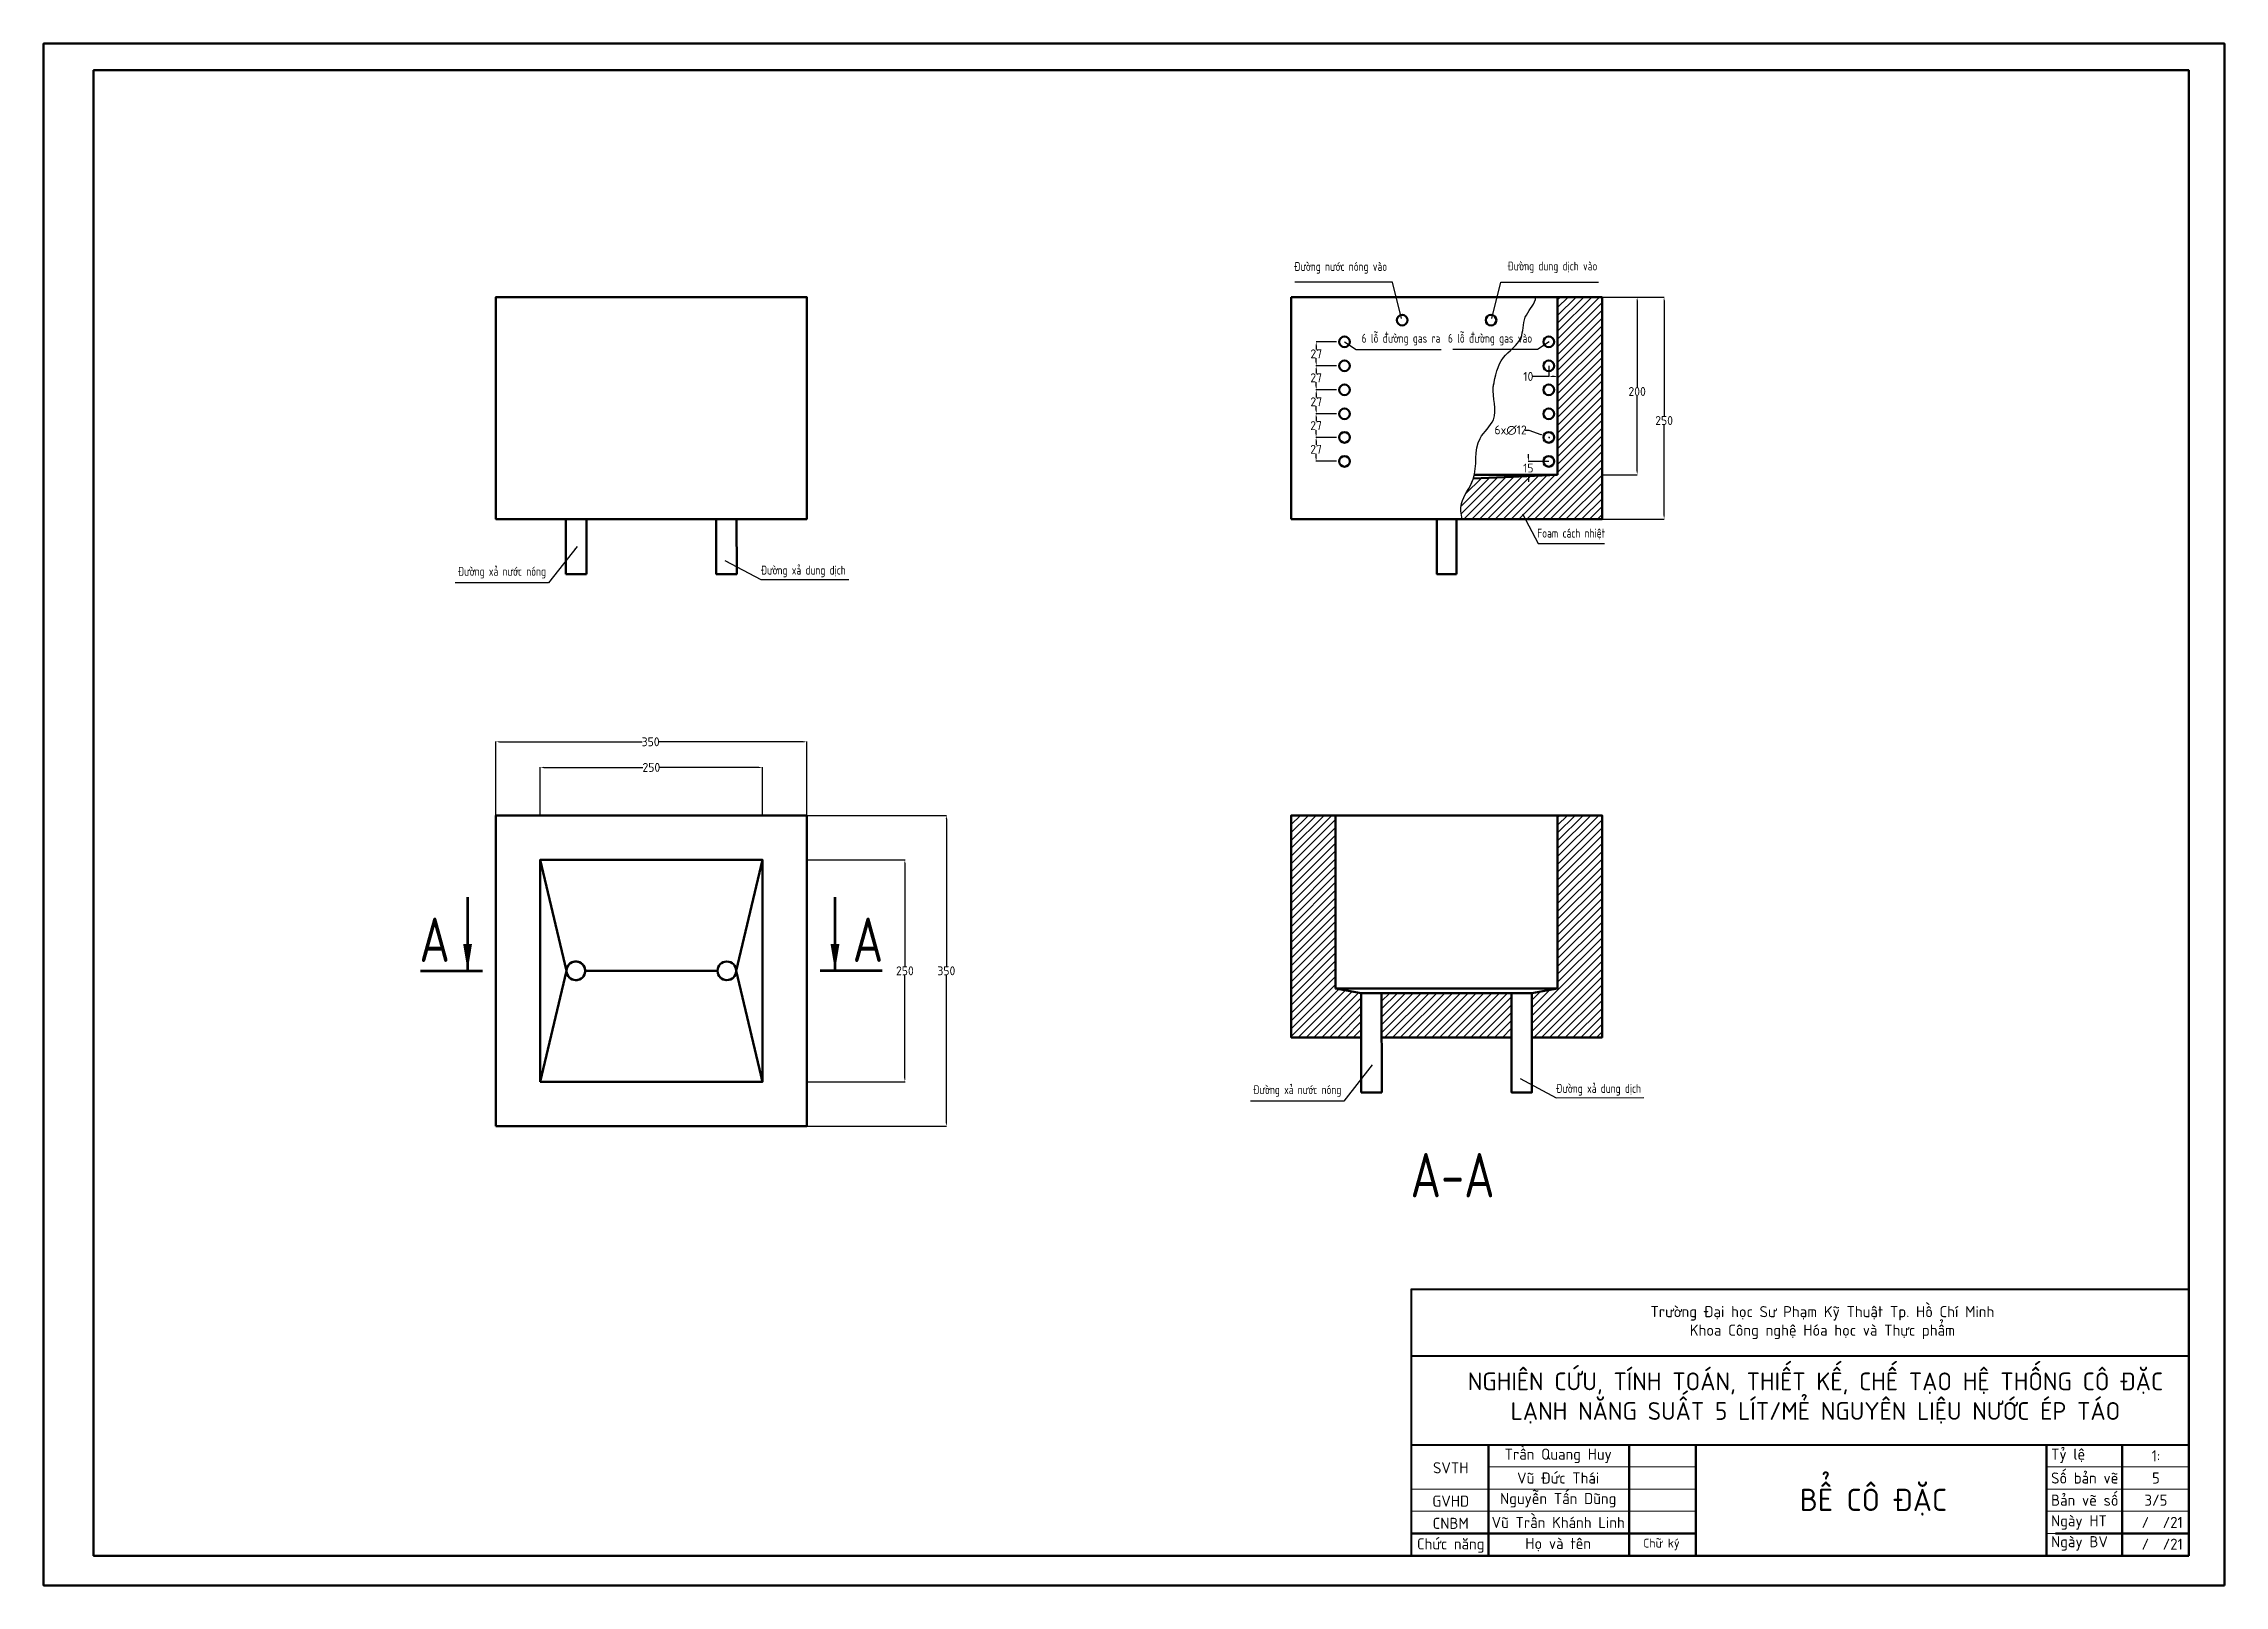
# Model space of a CAD drawing. Header units: inches. Extents: x 18834 to 27863, y -978 to 6102.
# Drawn here: x 18961 to 21417, y -978 to 758 of the extents above; entities that cross this region are included whole.
import ezdxf

# ---------------------------------------------------------------- set-up
doc = ezdxf.new("R2010")
doc.units = ezdxf.units.IN
doc.header["$MEASUREMENT"] = 0
for name, color, linetype, lineweight in [('Dam', 7, 'Continuous', 50), ('Dim', 1, 'Continuous', 25), ('Manh', 4, 'Continuous', 25), ('Net chinh', 7, 'Continuous', 53), ('Net manh', 5, 'Continuous', 50), ('Text', 6, 'Continuous', 25)]:
    doc.layers.add(name, color=color, linetype=linetype, lineweight=lineweight)
doc.layers.add('Hatch', color=2, linetype='Continuous')
doc.layers.add('Khung', color=7, linetype='Continuous', lineweight=50, plot=False)
doc.styles.add('DIM', font='', dxfattribs={"width": 0.8, "height": 10})
doc.styles.add('Hieu', font='', dxfattribs={"height": 2})
doc.styles.get("Standard").update_dxf_attribs({"font": '', "height": 10})
doc.styles.add('style1', font='', dxfattribs={"height": 25})
doc.styles.add('TUANANH', font='', dxfattribs={"height": 5})
doc.styles.get('DIM').set_extended_font_data('TCVN 7284')
doc.styles.get('Hieu').set_extended_font_data('VNI-Helve-Condense')
doc.styles.get('Standard').set_extended_font_data('TCVN 7284')
doc.styles.get('style1').set_extended_font_data('VNI-Helve-Condense')
doc.styles.get('TUANANH').set_extended_font_data('VNI-Times')
doc.dimstyles.get("Standard").update_dxf_attribs({"dimtxt": 10, "dimasz": 4, "dimexe": 0.2, "dimexo": 0.0625, "dimgap": 0.018, "dimtad": 0, "dimtih": 1, "dimtoh": 1, "dimdec": 0, "dimzin": 0, "dimdsep": 46, "dimtxsty": 'Standard', "dimcen": 0.6, "dimclrd": 4, "dimclre": 4, "dimclrt": 1, "dimadec": 0, "dimazin": 0, "dimtfac": 1, "dimtdec": 0, "dimtofl": 0, "dimtmove": 0, "dimatfit": 3, "dimfxl": 1, "dimtfillclr": 31, "dimtolj": 1, "dimtzin": 0, "dimarcsym": 0})

msp = doc.modelspace()

# ---------------------------------------------------------------- texts
at = {"layer": 'Dam', "char_height": 50, "style": 'DIM'}
for s, insert, attachment_point in [('A', (19418.5, -225.8), 3), ('A', (19872, -225.8), 1), ('A-A', (20594.8, -490.8), 3)]:
    msp.add_mtext_dynamic_manual_height_columns(s, width=30.166, gutter_width=25, heights=[0], dxfattribs=dict(at, insert=insert, attachment_point=attachment_point))
at = {"layer": 'Dam', "color": 1, "insert": (19280.5, -324.5), "char_height": 10, "attachment_point": 4}
msp.add_mtext('\\A1;', dxfattribs=at)
at = {"layer": 'Text', "char_height": 10, "style": 'DIM'}
for s, width, insert, attachment_point in [('Đường nước nóng vào', 116.571, (20369.1, 499.1), 7), ('Đường dung dịch vào', 116.571, (20710.5, 499.6), 9), ('6 lỗ đường gas ra', 103.425, (20445.1, 431.3), 1), ('6 lỗ đường gas vào', 103.425, (20637.1, 431.3), 3), ('Foam cách nhiệt', 103.425, (20642.9, 211.9), 1), ('Đường xả dung dịch', 103.425, (19768.6, 170.3), 1), ('Đường xả nước nóng', 103.425, (19427.5, 168.9), 1), ('Đường xả nước nóng', 103.425, (20323, -414.6), 1), ('Đường xả dung dịch', 103.425, (20664.1, -413.2), 1)]:
    msp.add_mtext_dynamic_manual_height_columns(s, width=width, gutter_width=50, heights=[0], dxfattribs=dict(at, insert=insert, attachment_point=attachment_point))
at = {"layer": 'Text', "attachment_point": 5}
for s, insert, char_height, width in [('\\pxt36;{\\H1.25x;Trường Đại học Sư Phạm Kỹ Thuật Tp. Hồ Chí Minh\\PKhoa Công nghệ Hóa học và Thực phẩm}', (20963.9, -681.8), 10, 825), ('NGHIÊN CỨU, TÍNH TOÁN, THIẾT KẾ, CHẾ TẠO HỆ THỐNG CÔ ĐẶC LẠNH NĂNG SUẤT 5 LÍT/MẺ NGUYÊN LIỆU NƯỚC ÉP TÁO', (20956.1, -766.8), 20, 825), ('Trần Quang Huy', (20666.4, -831.8), 12.5, 150), ('1:   ', (21339.5, -831.8), 12.5, 75), ('SVTH', (20545.4, -845.3), 12.5, 75), ('Vũ Đức Thái', (20666.4, -856.8), 12.5, 150), ('BỂ CÔ ĐẶC', (21021.4, -884), 25, 375), ('5', (21339.5, -856.8), 12.5, 75), ('GVHD', (20545.4, -882.8), 12.5, 75), ('3/5', (21339.5, -881.8), 12.5, 75), ('CNBM', (20545.4, -907.8), 12.5, 75), ('  /  /21  ', (21338.9, -906.8), 12.5, 75), ('Chức năng', (20545.4, -932.8), 12.5, 91.265), ('Họ và tên', (20666.4, -931.8), 12.5, 150), ('Chữ ký', (20782.7, -931.6), 10, 75), ('  /  /21', (21338.9, -931.3), 12.5, 75)]:
    msp.add_mtext(s, dxfattribs=dict(at, insert=insert, char_height=char_height, width=width))
at = {"layer": 'Text', "char_height": 12.5}
for s, insert, width, attachment_point, style in [('{\\fTCVN 7284|b0|i0|c0|p34;Tỷ lệ}', (21221.4, -831.8), 75, 4, 'Hieu'), ('{\\fTCVN 7284|b0|i0|c0|p34;Số bản vẽ}', (21221.4, -856.8), 76.036, 4, 'Hieu'), ('{\\fTCVN 7284|b0|i0|c0|p34;Nguyễn Tấn Dũng}', (20666.4, -881.8), 150, 5, 'style1'), ('\\pxt3;{\\fTCVN 7284|b0|i0|c0|p34;Bản vẽ số}', (21221.4, -881.8), 78.55, 4, 'Hieu'), ('{\\fTCVN 7284|b0|i0|c0|p34;Vũ Trần Khánh Linh}', (20666.4, -906.8), 150, 5, 'TUANANH'), ('{\\fTCVN 7284|b0|i0|c0|p34;Ngày HT}', (21221.4, -906.8), 75, 4, 'Hieu'), ('{\\fTCVN 7284|b0|i0|c0|p34;Ngày BV}', (21221.4, -938.5), 75, 7, 'Hieu')]:
    msp.add_mtext(s, dxfattribs=dict(at, insert=insert, width=width, attachment_point=attachment_point, style=style))

# ---------------------------------------------------------------- blocks, each defined once
blk = doc.blocks.new('*D356')
at = {"layer": 'Defpoints', "color": 0, "transparency": 16777216}
for p in [(19820.3, -28), (19470.3, -110.8), (19820.3, -110.8)]:
    blk.add_point(p, dxfattribs=at)
at = {"layer": 'Dim', "color": 4, "lineweight": -2, "transparency": 16777216}
for p, q in [((19470.3, -110.7), (19470.3, -27.8)), ((19474.3, -28), (19635, -28)), ((19816.3, -28), (19654, -28)), ((19820.3, -110.7), (19820.3, -27.8))]:
    blk.add_line(p, q, dxfattribs=at)
at = {"layer": 'Dim', "color": 4, "transparency": 16777216}
for points in [[(19474.3, -27.3), (19474.3, -28.7), (19470.3, -28)], [(19816.3, -27.3), (19816.3, -28.7), (19820.3, -28)]]:
    blk.add_solid(points, dxfattribs=at)
at = {"layer": 'Dim', "color": 1, "transparency": 16777216, "insert": (19644.5, -28), "char_height": 10, "attachment_point": 5}
blk.add_mtext('\\A1;350', dxfattribs=at)
blk = doc.blocks.new('*D357')
at = {"layer": 'Defpoints', "color": 0, "transparency": 16777216}
for p in [(19770.3, -56.8), (19520.3, -110.8), (19770.3, -110.8)]:
    blk.add_point(p, dxfattribs=at)
at = {"layer": 'Dim', "color": 4, "lineweight": -2, "transparency": 16777216}
for p, q in [((19520.3, -110.7), (19520.3, -56.6)), ((19524.3, -56.8), (19635.8, -56.8)), ((19766.3, -56.8), (19654.8, -56.8)), ((19770.3, -110.7), (19770.3, -56.6))]:
    blk.add_line(p, q, dxfattribs=at)
at = {"layer": 'Dim', "color": 4, "transparency": 16777216}
for points in [[(19524.3, -56.1), (19524.3, -57.5), (19520.3, -56.8)], [(19766.3, -56.1), (19766.3, -57.5), (19770.3, -56.8)]]:
    blk.add_solid(points, dxfattribs=at)
at = {"layer": 'Dim', "color": 1, "transparency": 16777216, "insert": (19645.3, -56.8), "char_height": 10, "attachment_point": 5}
blk.add_mtext('\\A1;250', dxfattribs=at)
blk = doc.blocks.new('*D358')
at = {"layer": 'Defpoints', "color": 0, "transparency": 16777216}
for p in [(19820.3, -110.8), (19820.3, -460.8), (19977.5, -460.8)]:
    blk.add_point(p, dxfattribs=at)
at = {"layer": 'Dim', "color": 4, "lineweight": -2, "transparency": 16777216}
for p, q in [((19820.3, -110.8), (19977.7, -110.8)), ((19977.5, -114.8), (19977.5, -280.8)), ((19977.5, -456.8), (19977.5, -290.8)), ((19820.3, -460.8), (19977.7, -460.8))]:
    blk.add_line(p, q, dxfattribs=at)
at = {"layer": 'Dim', "color": 4, "transparency": 16777216}
for points in [[(19976.8, -114.8), (19978.2, -114.8), (19977.5, -110.8)], [(19976.8, -456.8), (19978.2, -456.8), (19977.5, -460.8)]]:
    blk.add_solid(points, dxfattribs=at)
at = {"layer": 'Dim', "color": 1, "transparency": 16777216, "insert": (19977.5, -285.8), "char_height": 10, "attachment_point": 5}
blk.add_mtext('\\A1;350', dxfattribs=at)
blk = doc.blocks.new('*D359')
at = {"layer": 'Defpoints', "color": 0, "transparency": 16777216}
for p in [(19820.3, -160.8), (19820.3, -410.8), (19930.8, -410.8)]:
    blk.add_point(p, dxfattribs=at)
at = {"layer": 'Dim', "color": 4, "lineweight": -2, "transparency": 16777216}
for p, q in [((19820.3, -160.8), (19931, -160.8)), ((19930.8, -164.8), (19930.8, -280.8)), ((19930.8, -406.8), (19930.8, -290.8)), ((19820.3, -410.8), (19931, -410.8))]:
    blk.add_line(p, q, dxfattribs=at)
at = {"layer": 'Dim', "color": 4, "transparency": 16777216}
for points in [[(19930.1, -164.8), (19931.4, -164.8), (19930.8, -160.8)], [(19930.1, -406.8), (19931.4, -406.8), (19930.8, -410.8)]]:
    blk.add_solid(points, dxfattribs=at)
at = {"layer": 'Dim', "color": 1, "transparency": 16777216, "insert": (19930.8, -285.8), "char_height": 10, "attachment_point": 5}
blk.add_mtext('\\A1;250', dxfattribs=at)
blk = doc.blocks.new('*D360')
at = {"layer": 'Defpoints', "color": 0, "transparency": 16777216}
for p in [(20416.8, 314.7), (20393.8, 287.8), (20416.8, 287.8)]:
    blk.add_point(p, dxfattribs=at)
at = {"layer": 'Dim', "color": 4, "lineweight": -2, "transparency": 16777216}
for p, q in [((20416.7, 314.7), (20393.6, 314.7)), ((20393.8, 310.7), (20393.8, 306.3)), ((20393.8, 291.8), (20393.8, 296.2)), ((20416.7, 287.8), (20393.6, 287.8))]:
    blk.add_line(p, q, dxfattribs=at)
at = {"layer": 'Dim', "color": 4, "transparency": 16777216}
for points in [[(20393.2, 310.7), (20394.5, 310.7), (20393.8, 314.7)], [(20393.2, 291.8), (20394.5, 291.8), (20393.8, 287.8)]]:
    blk.add_solid(points, dxfattribs=at)
at = {"layer": 'Dim', "color": 1, "transparency": 16777216, "insert": (20393.8, 301.3), "char_height": 10, "attachment_point": 5}
blk.add_mtext('\\A1;27', dxfattribs=at)
blk = doc.blocks.new('*D361')
at = {"layer": 'Defpoints', "color": 0, "transparency": 16777216}
for p in [(20416.8, 341.3), (20393.8, 314.7), (20416.8, 314.7)]:
    blk.add_point(p, dxfattribs=at)
at = {"layer": 'Dim', "color": 4, "lineweight": -2, "transparency": 16777216}
for p, q in [((20416.7, 341.3), (20393.6, 341.3)), ((20393.8, 337.3), (20393.8, 333)), ((20393.8, 318.7), (20393.8, 323)), ((20416.7, 314.7), (20393.6, 314.7))]:
    blk.add_line(p, q, dxfattribs=at)
at = {"layer": 'Dim', "color": 4, "transparency": 16777216}
for points in [[(20393.2, 337.3), (20394.5, 337.3), (20393.8, 341.3)], [(20393.2, 318.7), (20394.5, 318.7), (20393.8, 314.7)]]:
    blk.add_solid(points, dxfattribs=at)
at = {"layer": 'Dim', "color": 1, "transparency": 16777216, "insert": (20393.8, 328), "char_height": 10, "attachment_point": 5}
blk.add_mtext('\\A1;27', dxfattribs=at)
blk = doc.blocks.new('*D362')
at = {"layer": 'Defpoints', "color": 0, "transparency": 16777216}
for p in [(20416.8, 368.3), (20394, 341.3), (20416.8, 341.3)]:
    blk.add_point(p, dxfattribs=at)
at = {"layer": 'Dim', "color": 4, "lineweight": -2, "transparency": 16777216}
for p, q in [((20416.7, 368.3), (20393.8, 368.3)), ((20394, 364.3), (20394, 359.8)), ((20394, 345.3), (20394, 349.8)), ((20416.7, 341.3), (20393.8, 341.3))]:
    blk.add_line(p, q, dxfattribs=at)
at = {"layer": 'Dim', "color": 4, "transparency": 16777216}
for points in [[(20393.3, 364.3), (20394.6, 364.3), (20394, 368.3)], [(20393.3, 345.3), (20394.6, 345.3), (20394, 341.3)]]:
    blk.add_solid(points, dxfattribs=at)
at = {"layer": 'Dim', "color": 1, "transparency": 16777216, "insert": (20394, 354.8), "char_height": 10, "attachment_point": 5}
blk.add_mtext('\\A1;27', dxfattribs=at)
blk = doc.blocks.new('*D363')
at = {"layer": 'Defpoints', "color": 0, "transparency": 16777216}
for p in [(20632.8, 287.7), (20655.8, 287.7), (20665.8, 272.7)]:
    blk.add_point(p, dxfattribs=at)
at = {"layer": 'Dim', "color": 4, "lineweight": -2, "transparency": 16777216}
for p, q in [((20632.8, 291.7), (20632.8, 295.7)), ((20655.7, 287.7), (20632.6, 287.7)), ((20665.7, 272.7), (20632.6, 272.7)), ((20632.8, 268.7), (20632.8, 264.7))]:
    blk.add_line(p, q, dxfattribs=at)
at = {"layer": 'Dim', "color": 4, "transparency": 16777216}
for points in [[(20632.2, 291.7), (20633.5, 291.7), (20632.8, 287.7)], [(20632.2, 268.7), (20633.5, 268.7), (20632.8, 272.7)]]:
    blk.add_solid(points, dxfattribs=at)
at = {"layer": 'Dim', "color": 1, "transparency": 16777216, "insert": (20632.8, 280.2), "char_height": 10, "attachment_point": 5}
blk.add_mtext('\\A1;15', dxfattribs=at)
blk = doc.blocks.new('*D366')
at = {"layer": 'Defpoints', "color": 0, "transparency": 16777216}
for p in [(20650.7, 316.7), (20662, 312.7)]:
    blk.add_point(p, dxfattribs=at)
at = {"layer": 'Dim', "color": 4, "lineweight": -2, "transparency": 16777216}
for p, q in [((20629.3, 322.8), (20633.3, 322.8)), ((20633.3, 322.8), (20646.9, 318)), ((20655.8, 314.7), (20657, 314.7)), ((20656.4, 314.1), (20656.4, 315.3))]:
    blk.add_line(p, q, dxfattribs=at)
at = {"layer": 'Dim', "color": 4, "transparency": 16777216}
blk.add_solid([(20647.2, 318.6), (20646.7, 317.4), (20650.7, 316.7)], dxfattribs=at)
at = {"layer": 'Dim', "color": 1, "transparency": 16777216, "insert": (20612.8, 322.8), "char_height": 10, "attachment_point": 5}
blk.add_mtext('\\A1;6x∅12', dxfattribs=at)
blk = doc.blocks.new('*D364')
at = {"layer": 'Defpoints', "color": 0, "transparency": 16777216}
for p in [(20416.8, 422.3), (20394, 395.3), (20416.8, 395.3)]:
    blk.add_point(p, dxfattribs=at)
at = {"layer": 'Dim', "color": 4, "lineweight": -2, "transparency": 16777216}
for p, q in [((20416.7, 422.3), (20393.8, 422.3)), ((20394, 418.3), (20394, 413.8)), ((20416.7, 395.3), (20393.8, 395.3)), ((20394, 399.3), (20394, 403.8))]:
    blk.add_line(p, q, dxfattribs=at)
at = {"layer": 'Dim', "color": 4, "transparency": 16777216}
for points in [[(20393.3, 418.3), (20394.6, 418.3), (20394, 422.3)], [(20393.3, 399.3), (20394.6, 399.3), (20394, 395.3)]]:
    blk.add_solid(points, dxfattribs=at)
at = {"layer": 'Dim', "color": 1, "transparency": 16777216, "insert": (20394, 408.8), "char_height": 10, "attachment_point": 5}
blk.add_mtext('\\A1;27', dxfattribs=at)
blk = doc.blocks.new('*D365')
at = {"layer": 'Defpoints', "color": 0, "transparency": 16777216}
for p in [(20416.8, 395.3), (20393.9, 368.3), (20416.8, 368.3)]:
    blk.add_point(p, dxfattribs=at)
at = {"layer": 'Dim', "color": 4, "lineweight": -2, "transparency": 16777216}
for p, q in [((20416.7, 395.3), (20393.7, 395.3)), ((20393.9, 391.3), (20393.9, 386.8)), ((20393.9, 372.3), (20393.9, 376.8)), ((20416.7, 368.3), (20393.7, 368.3))]:
    blk.add_line(p, q, dxfattribs=at)
at = {"layer": 'Dim', "color": 4, "transparency": 16777216}
for points in [[(20393.3, 391.3), (20394.6, 391.3), (20393.9, 395.3)], [(20393.3, 372.3), (20394.6, 372.3), (20393.9, 368.3)]]:
    blk.add_solid(points, dxfattribs=at)
at = {"layer": 'Dim', "color": 1, "transparency": 16777216, "insert": (20393.9, 381.8), "char_height": 10, "attachment_point": 5}
blk.add_mtext('\\A1;27', dxfattribs=at)
blk = doc.blocks.new('*D367')
at = {"layer": 'Defpoints', "color": 0, "transparency": 16777216}
for p in [(20655.8, 395.3), (20665.8, 395.2), (20655.8, 383.3)]:
    blk.add_point(p, dxfattribs=at)
at = {"layer": 'Dim', "color": 4, "lineweight": -2, "transparency": 16777216}
for p, q in [((20655.8, 395.2), (20655.8, 383.1)), ((20665.8, 395.1), (20665.8, 383.1)), ((20655.8, 383.3), (20637.8, 383.3)), ((20661.8, 383.3), (20659.8, 383.3))]:
    blk.add_line(p, q, dxfattribs=at)
at = {"layer": 'Dim', "color": 4, "transparency": 16777216}
for points in [[(20659.8, 384), (20659.8, 382.6), (20655.8, 383.3)], [(20661.8, 384), (20661.8, 382.6), (20665.8, 383.3)]]:
    blk.add_solid(points, dxfattribs=at)
at = {"layer": 'Dim', "color": 1, "transparency": 16777216, "insert": (20632.8, 383.3), "char_height": 10, "attachment_point": 5}
blk.add_mtext('\\A1;10', dxfattribs=at)
blk = doc.blocks.new('*D368')
at = {"layer": 'Defpoints', "color": 0, "transparency": 16777216}
for p in [(20715.8, 472.7), (20715.8, 222.7), (20785.7, 222.7)]:
    blk.add_point(p, dxfattribs=at)
at = {"layer": 'Net manh', "color": 4, "lineweight": -2, "transparency": 16777216}
for p, q in [((20715.8, 472.7), (20785.9, 472.7)), ((20785.7, 468.7), (20785.7, 338.7)), ((20785.7, 226.7), (20785.7, 328.7)), ((20715.8, 222.7), (20785.9, 222.7))]:
    blk.add_line(p, q, dxfattribs=at)
at = {"layer": 'Net manh', "color": 4, "transparency": 16777216}
for points in [[(20785, 468.7), (20786.3, 468.7), (20785.7, 472.7)], [(20785, 226.7), (20786.3, 226.7), (20785.7, 222.7)]]:
    blk.add_solid(points, dxfattribs=at)
at = {"layer": 'Net manh', "color": 1, "transparency": 16777216, "insert": (20785.7, 333.7), "char_height": 10, "attachment_point": 5}
blk.add_mtext('\\A1;250', dxfattribs=at)
blk = doc.blocks.new('*D369')
at = {"layer": 'Defpoints', "color": 0, "transparency": 16777216}
for p in [(20715.8, 472.7), (20715.8, 272.7), (20755.3, 272.7)]:
    blk.add_point(p, dxfattribs=at)
at = {"layer": 'Net manh', "color": 4, "lineweight": -2, "transparency": 16777216}
for p, q in [((20715.8, 472.7), (20755.5, 472.7)), ((20755.3, 468.7), (20755.3, 371.4)), ((20755.3, 276.7), (20755.3, 361.3)), ((20715.8, 272.7), (20755.5, 272.7))]:
    blk.add_line(p, q, dxfattribs=at)
at = {"layer": 'Net manh', "color": 4, "transparency": 16777216}
for points in [[(20754.7, 468.7), (20756, 468.7), (20755.3, 472.7)], [(20754.7, 276.7), (20756, 276.7), (20755.3, 272.7)]]:
    blk.add_solid(points, dxfattribs=at)
at = {"layer": 'Net manh', "color": 1, "transparency": 16777216, "insert": (20755.3, 366.4), "char_height": 10, "attachment_point": 5}
blk.add_mtext('\\A1;200', dxfattribs=at)

# ---------------------------------------------------------------- dimensions: what is measured, and where the dimension line sits
at = {"layer": 'Dim'}
for base, p1, p2, picture, middle in [((20394, 395.3), (20416.8, 422.3), (20416.8, 395.3), '*D364', (20394, 408.8)), ((20394, 341.3), (20416.8, 368.3), (20416.8, 341.3), '*D362', (20394, 354.8)), ((20393.8, 314.7), (20416.8, 341.3), (20416.8, 314.7), '*D361', (20393.8, 328)), ((20393.8, 287.8), (20416.8, 314.7), (20416.8, 287.8), '*D360', (20393.8, 301.3))]:
    dim = msp.add_linear_dim(base=base, p1=p1, p2=p2, angle=90, dimstyle='Standard', dxfattribs=at)
    dim.commit()
    dim.dimension.update_dxf_attribs({"geometry": picture, "text_midpoint": middle})
for base, p1, p2, picture, middle in [((20393.9, 368.3), (20416.8, 395.3), (20416.8, 368.3), '*D365', (20393.9, 381.8)), ((20632.8, 287.7), (20665.8, 272.7), (20655.8, 287.7), '*D363', (20632.8, 280.2)), ((19977.5, -460.8), (19820.3, -110.8), (19820.3, -460.8), '*D358', (19977.5, -285.8)), ((19930.8, -410.8), (19820.3, -160.8), (19820.3, -410.8), '*D359', (19930.8, -285.8))]:
    dim = msp.add_linear_dim(base=base, p1=p1, p2=p2, angle=90, dimstyle='Standard', dxfattribs=at)
    dim.commit()
    dim.dimension.update_dxf_attribs({"geometry": picture, "text_midpoint": middle, "dimtype": 160})
for base, p1, p2, picture, middle in [((20655.8, 383.3), (20665.8, 395.2), (20655.8, 395.3), '*D367', (20632.8, 383.3)), ((19820.3, -28), (19470.3, -110.8), (19820.3, -110.8), '*D356', (19644.5, -28))]:
    dim = msp.add_linear_dim(base=base, p1=p1, p2=p2, dimstyle='Standard', dxfattribs=at)
    dim.commit()
    dim.dimension.update_dxf_attribs({"geometry": picture, "text_midpoint": middle, "dimtype": 160})
dim = msp.add_diameter_dim_2p(p1=(20662, 312.7), p2=(20650.7, 316.7), text='6x<>', dimstyle='Standard', dxfattribs=at)
dim.commit()
dim.dimension.update_dxf_attribs({"geometry": '*D366', "text_midpoint": (20612.8, 322.8), "dimtype": 163})
dim = msp.add_linear_dim(base=(19770.3, -56.8), p1=(19520.3, -110.8), p2=(19770.3, -110.8), dimstyle='Standard', dxfattribs=at)
dim.commit()
dim.dimension.update_dxf_attribs({"geometry": '*D357', "text_midpoint": (19645.3, -56.8)})
at = {"layer": 'Net manh'}
for base, p2, picture, middle in [((20785.7, 222.7), (20715.8, 222.7), '*D368', (20785.7, 333.7)), ((20755.3, 272.7), (20715.8, 272.7), '*D369', (20755.3, 366.4))]:
    dim = msp.add_linear_dim(base=base, p1=(20715.8, 472.7), p2=p2, angle=90, dimstyle='Standard', dxfattribs=at)
    dim.commit()
    dim.dimension.update_dxf_attribs({"geometry": picture, "text_midpoint": middle, "dimtype": 160})

# ---------------------------------------------------------------- hatches: boundary and pattern name
at = {"layer": 'Hatch'}
h = msp.add_hatch(dxfattribs=at)
h.set_pattern_fill('ANSI31', color=256, scale=50)
h.set_pattern_definition([(45, (582.064, 61.1706), (-4.4194174, 4.4194174), [])])
edge = h.paths.add_edge_path()
edge.add_line((20715.8, 472.7), (20715.8, 222.7))
edge.add_line((20715.8, 472.7), (20665.8, 472.7))
edge.add_line((20665.8, 272.7), (20665.8, 472.7))
edge.add_line((20571.1, 268.6), (20665.8, 272.7))
edge.add_spline(control_points=[(20558.4, 222.7), (20556.9, 228.7), (20555.1, 244.4), (20567.6, 258.2), (20571, 268.3), (20571.1, 268.6)], knot_values=[16.771556, 16.771556, 16.771556, 16.771556, 34.955538, 65.586504, 66.511948, 66.511948, 66.511948, 66.511948], degree=3, periodic=0)
edge.add_line((20715.8, 222.7), (20558, 222.7))
h = msp.add_hatch(dxfattribs=at)
h.set_pattern_fill('ANSI31', color=256, scale=50)
h.set_pattern_definition([(45, (895.5, -508.5), (-4.4194174, 4.4194174), [])])
h.paths.add_polyline_path([(20415.8, -110.8), (20365.8, -110.8), (20365.8, -360.8), (20444.7, -360.8), (20444.7, -310.8), (20415.8, -305.8)])
h.paths.add_polyline_path([(20715.8, -110.8), (20665.8, -110.8), (20665.8, -305.8), (20636.8, -310.8), (20636.8, -360.8), (20715.8, -360.8)])
h.paths.add_polyline_path([(20613.9, -310.8), (20613.9, -310.8), (20467.6, -310.8), (20467.7, -360.8), (20613.9, -360.8)])

# ---------------------------------------------------------------- linework, layer by layer
at = {"layer": 'Dam'}
for p, q in [((19470.3, 222.7), (19470.3, 472.7)), ((19520.3, 472.7), (19470.3, 472.7)), ((19520.3, 472.7), (19770.3, 472.7)), ((19820.3, 472.7), (19770.3, 472.7)), ((19820.3, 222.7), (19820.3, 472.7)), ((20365.8, 222.7), (20365.8, 472.7)), ((20365.8, 472.7), (20715.8, 472.7)), ((20665.8, 272.7), (20665.8, 472.7)), ((20715.8, 472.7), (20665.8, 472.7)), ((20715.8, 472.7), (20715.8, 222.7)), ((20571.1, 268.6), (20665.8, 272.7)), ((20665.8, 272.7), (20572.1, 272.7)), ((19549.2, 160.8), (19549.2, 222.7)), ((19572.2, 222.7), (19572.2, 160.8)), ((20715.8, 222.7), (20365.8, 222.7)), ((20715.8, 222.7), (20558, 222.7)), ((20715.8, 222.7), (20665.8, 222.7)), ((19572.2, 160.8), (19549.2, 160.8)), ((20540.8, 160.8), (20551.8, 160.8)), ((20365.8, -360.8), (20365.8, -110.8)), ((20415.8, -110.8), (20365.8, -110.8)), ((20415.8, -110.8), (20665.8, -110.8)), ((20715.8, -110.8), (20665.8, -110.8)), ((20715.8, -360.8), (20715.8, -110.8)), ((19549.8, -285.8), (19520.3, -160.8)), ((19740.8, -285.8), (19770.3, -160.8)), ((19520.3, -410.8), (19549.8, -285.8)), ((19719.8, -285.8), (19570.8, -285.8)), ((19770.3, -410.8), (19740.8, -285.8)), ((20415.8, -305.8), (20665.8, -305.8)), ((20415.8, -305.8), (20444.7, -310.8)), ((20444.7, -422.7), (20444.7, -310.8)), ((20467.6, -310.8), (20467.7, -422.7)), ((20665.8, -305.8), (20636.8, -310.8)), ((19770.3, -410.8), (19769.3, -406.8)), ((20467.7, -422.7), (20444.7, -422.7)), ((21376.4, -944.3), (21376.4, -644.3))]:
    msp.add_line(p, q, dxfattribs=at)
for points in [[(21376.4, -944.3), (19017.2, -944.3), (19017.2, 728), (21376.4, 728)], [(20551.8, 160.8), (20529.8, 160.8), (20529.8, 222.7), (20551.8, 222.7)], [(19470.3, -460.8), (19820.3, -460.8), (19820.3, -110.8), (19470.3, -110.8)], [(19520.3, -410.8), (19770.3, -410.8), (19770.3, -160.8), (19520.3, -160.8)]]:
    msp.add_lwpolyline(points, close=True, dxfattribs=at)
for points in [[(19572.2, 222.7), (19470.3, 222.7), (19470.3, 472.7), (19520.3, 472.7)], [(19770.3, 472.7), (19820.3, 472.7), (19820.3, 222.7), (19718.4, 222.7)], [(19820.3, 459.2), (19820.3, 222.7), (19741.3, 222.7)], [(19549.2, 222.7), (19470.3, 222.7)], [(19718.4, 222.7), (19572.2, 222.7)], [(19718.4, 222.7), (19572.2, 222.7)], [(19718.4, 222.7), (19718.4, 160.8), (19741.4, 160.8), (19741.3, 222.7)], [(20444.7, -360.8), (20365.8, -360.8), (20365.8, -110.8), (20415.8, -110.8)], [(20415.8, -305.8), (20415.8, -110.8)], [(20665.8, -110.8), (20715.8, -110.8), (20715.8, -360.8), (20636.8, -360.8)], [(20665.8, -110.8), (20665.8, -305.8)], [(20715.8, -124.3), (20715.8, -360.8), (20636.8, -360.8)], [(20636.8, -310.8), (20444.7, -310.8)], [(20613.9, -310.8), (20613.9, -422.7), (20636.9, -422.7), (20636.8, -310.8)], [(20444.7, -360.8), (20365.8, -360.8)], [(20613.9, -360.8), (20467.7, -360.8)], [(20613.9, -360.8), (20467.7, -360.8)]]:
    msp.add_lwpolyline(points, dxfattribs=at)
for centre, radius in [((20490.8, 446.7), 6), ((20590.8, 446.7), 6), ((20425.8, 422.3), 6), ((20655.8, 422.3), 6), ((20425.8, 395.3), 6), ((20655.8, 395.3), 6), ((20425.8, 368.3), 6), ((20655.8, 368.3), 6), ((20425.8, 341.3), 6), ((20655.8, 341.3), 6), ((20425.8, 314.7), 6), ((20655.8, 314.7), 6), ((20425.8, 287.7), 6), ((20655.8, 287.7), 6), ((19560.3, -285.8), 10.5), ((19730.3, -285.8), 10.5)]:
    msp.add_circle(centre, radius, dxfattribs=at)
for centre, start, end in [((19560.3, -285.8), 201.5089, 195.2895), ((19730.3, -285.8), 208.4369, 323.8448)]:
    msp.add_arc(centre, 10.5, start, end, dxfattribs=at)
at = {"layer": 'Khung'}
msp.add_lwpolyline([(21416.6, -977.7), (18961, -977.7), (18961, 758), (21416.6, 758)], close=True, dxfattribs=at)
at = {"layer": 'Manh'}
for points, knots in [([(20593.5, 372.4), (20595.6, 384), (20599.6, 405.7), (20628.5, 422.7), (20625.5, 451.1), (20639.7, 463.5), (20641.1, 471.7), (20641.2, 472.7)], [0, 0, 0, 0, 34.009539, 63.702741, 87.300235, 110.282562, 113.27961, 113.27961, 113.27961, 113.27961]), ([(20558.4, 222.7), (20556.9, 228.7), (20555.1, 244.4), (20579, 270.9), (20568.5, 310.1), (20601.6, 335.6), (20591.5, 361.5), (20593.8, 374.6), (20594.2, 376.1)], [16.771556, 16.771556, 16.771556, 16.771556, 34.955538, 65.586504, 112.069891, 137.817407, 174.817407, 179.603867, 179.603867, 179.603867, 179.603867]), ([(20558.4, 222.7), (20556.9, 228.7), (20555.1, 244.4), (20567.6, 258.2), (20571, 268.3), (20571.1, 268.6)], [16.771556, 16.771556, 16.771556, 16.771556, 34.955538, 65.586504, 66.511948, 66.511948, 66.511948, 66.511948])]:
    msp.add_open_spline(points, degree=3, knots=knots, dxfattribs=at)
at = {"layer": 'Net chinh', "lineweight": 60}
for p, q in [((19438.4, -202.8), (19438.4, -285.8)), ((19852.1, -202.8), (19852.1, -285.8))]:
    msp.add_line(p, q, dxfattribs=at)
at = {"layer": 'Net chinh', "lineweight": 80}
for p, q in [((19385.3, -285.8), (19455.2, -285.8)), ((19905.2, -285.8), (19835.3, -285.8))]:
    msp.add_line(p, q, dxfattribs=at)
at = {"layer": 'Net chinh'}
for points in [[(19438.4, -255.5, 10, 0, 0), (19438.4, -285.8, 0, 0, 0)], [(19852.1, -255.5, 10, 0, 0), (19852.1, -285.8, 0, 0, 0)]]:
    msp.add_lwpolyline(points, format="xyseb", dxfattribs=at)
at = {"layer": 'Text', "lineweight": 40}
for p, q in [((20500.4, -644.3), (21376.4, -644.3)), ((20501.4, -944.3), (20501.4, -644.3)), ((20501.4, -719.3), (21376.4, -719.3)), ((20501.4, -819.3), (21376.4, -819.3))]:
    msp.add_line(p, q, dxfattribs=at)
at = {"layer": 'Text', "lineweight": 50}
for p, q in [((20587.9, -944.3), (20587.9, -820.3)), ((20746.4, -944.3), (20746.4, -819.3)), ((20821.4, -944.3), (20821.4, -819.3)), ((21216.4, -944.3), (21216.4, -819.3)), ((21301.4, -944.3), (21301.4, -819.3)), ((20501.4, -919.3), (20821.4, -919.3)), ((21226.4, -919.3), (21376.4, -919.3))]:
    msp.add_line(p, q, dxfattribs=at)
at = {"layer": 'Text', "lineweight": 20}
for p, q in [((20587.9, -844.3), (20821.4, -844.3)), ((21216.4, -844.3), (21376.4, -844.3)), ((20500.9, -869.3), (20821.4, -869.3)), ((21216.4, -869.3), (21376.4, -869.3)), ((20501.4, -894.3), (20821.4, -894.3)), ((21216.4, -894.3), (21376.4, -894.3)), ((21216.4, -919.3), (21376.4, -919.3)), ((20501.4, -944.3), (21376.4, -944.3))]:
    msp.add_line(p, q, dxfattribs=at)

msp.set_redraw_order([(e.dxf.handle, doc.entitydb.next_handle()) for e in msp.query("TEXT MTEXT ATTDEF DIMENSION ARC_DIMENSION")])  # texts and dimensions are drawn at this point

# ---------------------------------------------------------------- leaders
at = {"layer": 'Dim'}
for points in [[(20489.8, 448.4), (20479.7, 489.6), (20369.7, 489.6)], [(20591.7, 448.4), (20601.8, 489.6), (20711.8, 489.6)], [(20626.4, 228.8), (20643.9, 195.4), (20718.4, 195.4)], [(19561.6, 192), (19529.5, 150.8), (19424.5, 150.8)], [(19728, 176.3), (19768.5, 154.7), (19867.5, 154.9)], [(20457.1, -391.5), (20425, -432.7), (20320, -432.7)], [(20623.5, -407.2), (20664, -428.8), (20763, -428.6)]]:
    msp.add_leader(points, dimstyle='Standard', override={"dimgap": 0.018, "dimtad": 0}, dxfattribs=at)
at = {"layer": 'Net manh'}
for points in [[(20425.8, 422.3), (20439.1, 413.8), (20534.6, 413.8)], [(20656.4, 422.3), (20643.1, 413.8), (20547.6, 413.8)]]:
    msp.add_leader(points, dimstyle='Standard', override={"dimgap": 0.018, "dimtad": 0}, dxfattribs=at)

doc.saveas('drawing.dxf')
